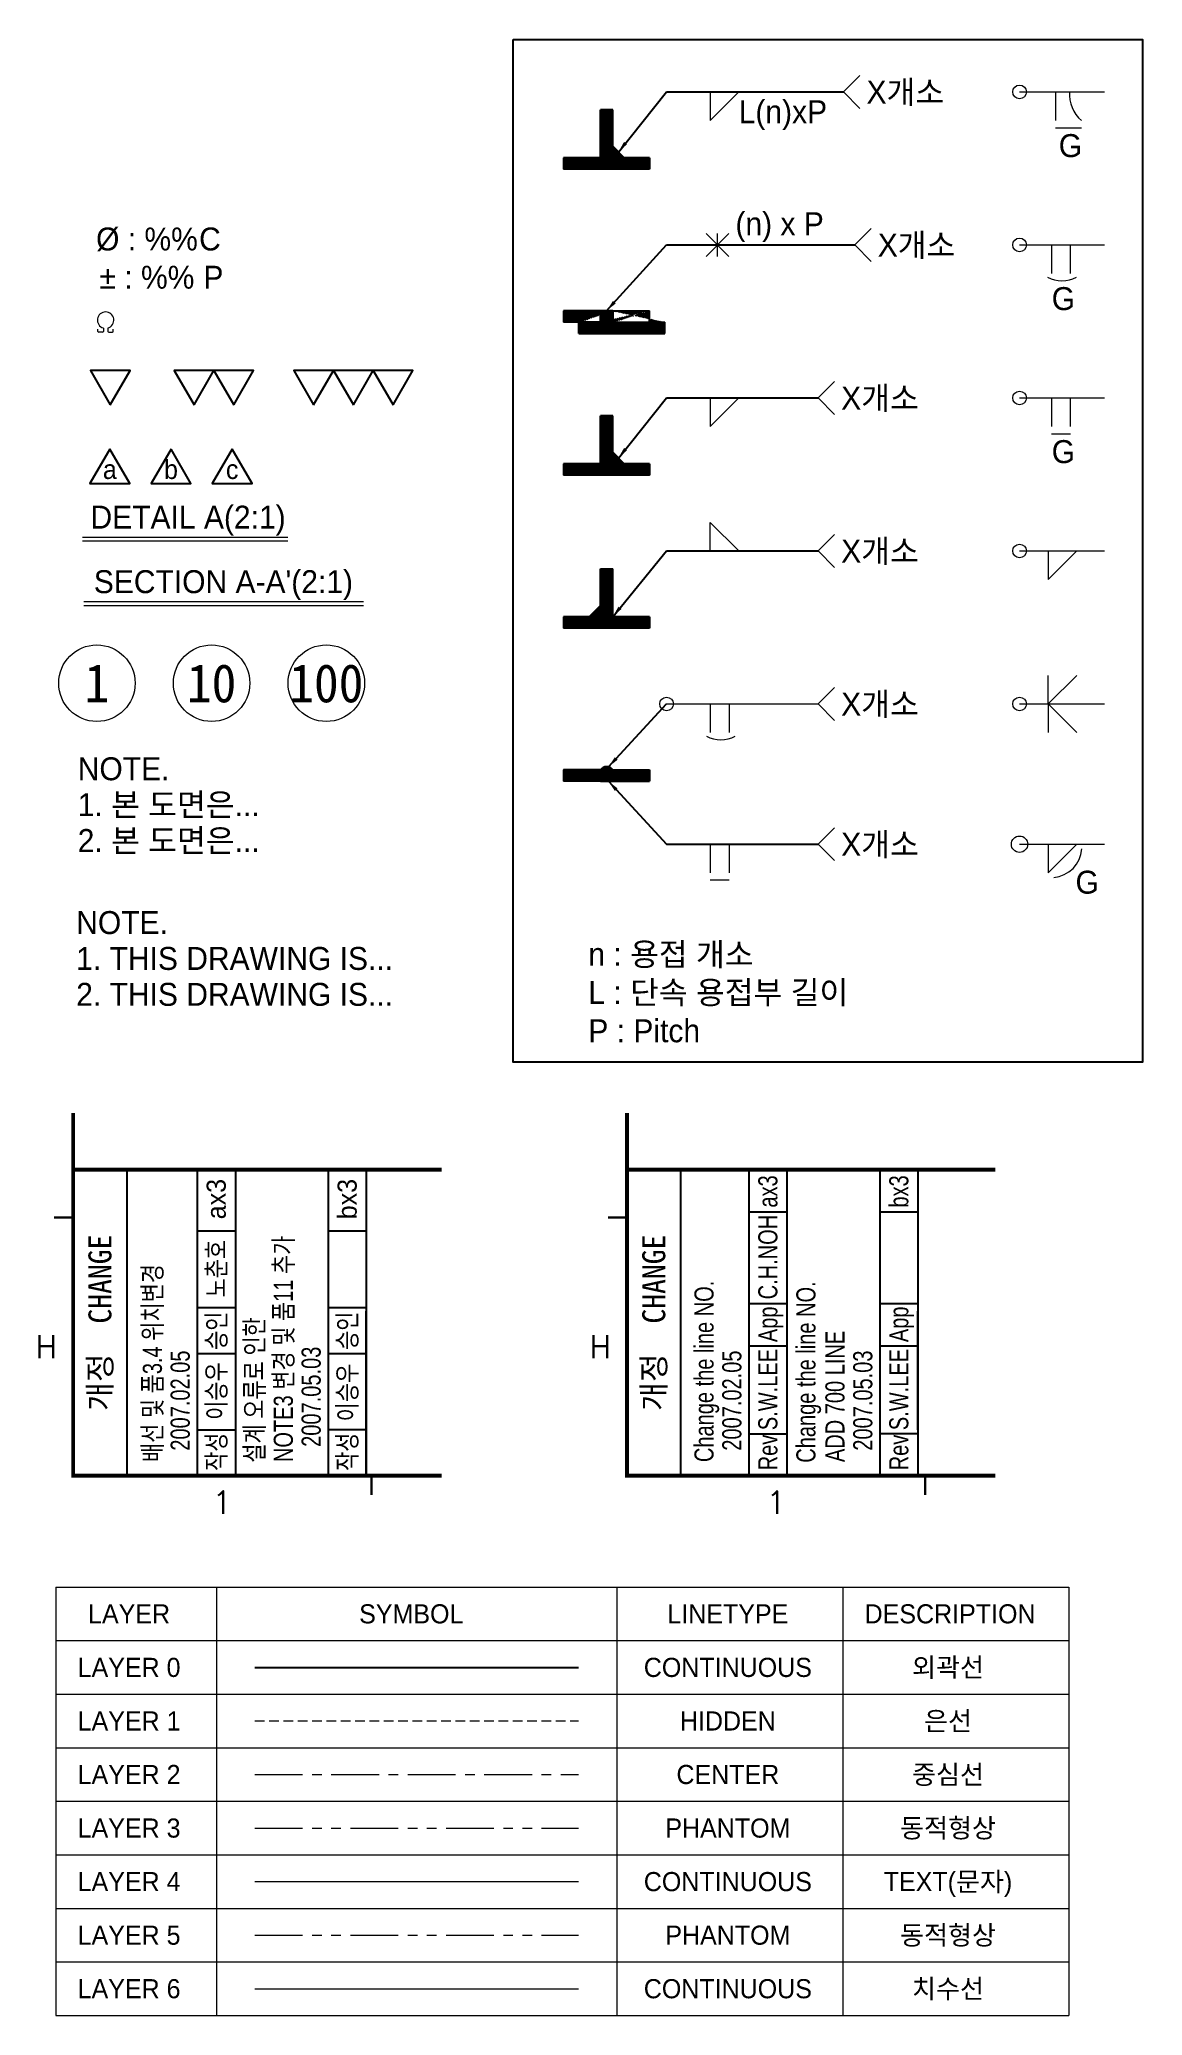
# Model space of a CAD drawing. Extents: x -344 to 1174, y 20 to 1266.
# Drawn here: x -344 to -55, y 49 to 565 of the extents above; entities that cross this region are included whole.
import ezdxf
from ezdxf.enums import TextEntityAlignment as Align

# ---------------------------------------------------------------- set-up
doc = ezdxf.new("R2010")
doc.units = 0
doc.header["$LTSCALE"] = 10
doc.header["$MEASUREMENT"] = 0
for name, pattern in [('CENTER', [2, 1.25, -0.25, 0.25, -0.25]), ('HIDDEN', [0.375, 0.25, -0.125]), ('PHANTOM', [2.5, 1.25, -0.25, 0.25, -0.25, 0.25, -0.25])]:
    doc.linetypes.add(name, pattern=pattern)
doc.layers.get('0').update_dxf_attribs({"linetype": 'CONTINUOUS', "lineweight": 25})
for name, color, linetype, lineweight in [('1', 1, 'HIDDEN', 13), ('2', 2, 'CENTER', 13), ('3', 3, 'PHANTOM', 13), ('4', 4, 'CONTINUOUS', 18), ('5', 5, 'PHANTOM', 13), ('6', 6, 'CONTINUOUS', 13)]:
    doc.layers.add(name, color=color, linetype=linetype, lineweight=lineweight)
for name, color, linetype in [('SHEET', 3, 'CONTINUOUS'), ('문자', 4, 'CONTINUOUS'), ('테두리', 3, 'CONTINUOUS')]:
    doc.layers.add(name, color=color, linetype=linetype)
doc.styles.get("Standard").update_dxf_attribs({"font": 'simplex.shx'})
doc.styles.add('굴림', font='Gulim.ttf')
doc.styles.add('굴림체', font='GulimChe.ttf')
doc.dimstyles.get("Standard").update_dxf_attribs({"dimtxt": 3, "dimasz": 3, "dimexe": 1.5, "dimexo": 1.5, "dimgap": 1.5, "dimtad": 1, "dimdec": 4, "dimdsep": 46, "dimtxsty": 'Standard', "dimcen": 0, "dimclrd": 6, "dimclre": 6, "dimclrt": 4, "dimadec": 4, "dimazin": 2, "dimtfac": 1, "dimtdec": 4, "dimtmove": 0, "dimatfit": 0, "dimfxl": 0, "dimtolj": 1, "dimtzin": 0, "dimarcsym": 0})
pattern_1 = [(45, (-37.47257, 25.9571), (-0.1767767, 0.1767767), [])]
pattern_2 = [(45, (150.57564, -227.96586), (-0.16970563, 0.16970563), [])]

msp = doc.modelspace()

# ---------------------------------------------------------------- texts
at = {"style": '굴림'}
for s, p in [('LAYER 0', (-320.36723, 139.79063)), ('CONTINUOUS', (-163.76822, 139.79063)), ('외곽선', (-106.19099, 139.79063))]:
    msp.add_text(s, height=5, dxfattribs=at).set_placement(p, align=Align.MIDDLE_CENTER)
at = {"layer": '1', "style": '굴림'}
for s, p in [('LAYER 1', (-320.36723, 125.79063)), ('HIDDEN', (-163.76822, 125.79063)), ('은선', (-106.19099, 125.79063))]:
    msp.add_text(s, height=5, dxfattribs=at).set_placement(p, align=Align.MIDDLE_CENTER)
at = {"layer": '2', "style": '굴림'}
for s, p in [('LAYER 2', (-320.36723, 111.79063)), ('CENTER', (-163.76822, 111.79063)), ('중심선', (-106.19099, 111.79063))]:
    msp.add_text(s, height=5, dxfattribs=at).set_placement(p, align=Align.MIDDLE_CENTER)
at = {"layer": '3', "style": '굴림'}
for s, p in [('LAYER 3', (-320.36723, 97.79063)), ('PHANTOM', (-163.76822, 97.79063)), ('동적형상', (-106.19099, 97.79063))]:
    msp.add_text(s, height=5, dxfattribs=at).set_placement(p, align=Align.MIDDLE_CENTER)
at = {"layer": '4', "style": '굴림'}
for s, p in [('X개소', (-127.5001, 548.63105)), ('L(n)xP', (-160.93067, 543.48325)), ('G', (-77.2272, 534.62737)), ('X개소', (-124.5605, 508.63105)), ('G', (-79.06419, 494.62737)), ('X개소', (-134.1351, 468.63105)), ('G', (-79.06419, 454.62737)), ('X개소', (-134.1351, 428.63105)), ('X개소', (-134.1351, 388.63105)), ('NOTE.', (-333.80026, 371.71542)), ('1. 본 도면은...', (-333.80026, 362.33244)), ('2. 본 도면은...', (-333.80026, 352.94946)), ('X개소', (-134.1351, 351.9708)), ('G', (-72.84568, 342.06162)), ('NOTE.', (-334.19594, 331.50859)), ('1. THIS DRAWING IS...', (-334.19594, 322.12561)), ('n : 용접 개소', (-200.25166, 323.21868)), ('2. THIS DRAWING IS...', (-334.19594, 312.74263)), ('L : 단속 용접부 길이', (-200.25166, 313.21868)), ('P : Pitch', (-200.25166, 303.21868))]:
    msp.add_text(s, height=6, dxfattribs=at).set_placement(p)
at = {"layer": '4', "color": 4, "style": '굴림'}
msp.add_text('(n) x P', height=6, dxfattribs=at).set_placement((-161.78573, 514.20716))
at = {"layer": '4'}
for s, height, style, p in [('b', 5, '굴림', (-309.40449, 452.96785)), ('a', 5, '굴림', (-325.40449, 452.96785)), ('c', 5, '굴림', (-293.40449, 452.96785)), ('1', 10, '굴림체', (-328.78374, 397.08504)), ('10', 10, '굴림체', (-298.78374, 397.08504)), ('100', 10, '굴림체', (-268.78374, 397.08504))]:
    msp.add_text(s, height=height, dxfattribs=dict(at, style=style)).set_placement(p, align=Align.MIDDLE_CENTER)
at = {"layer": '4', "style": '굴림'}
for s, p in [('ax3', (-295.0838, 262.21544)), ('bx3', (-260.834, 262.21544))]:
    msp.add_text(s, height=5, rotation=90, dxfattribs=at).set_placement(p, align=Align.CENTER)
at = {"layer": '4', "style": '굴림', "width": 0.8}
for s, p in [('ax3', (-150.81089, 264.21544)), ('bx3', (-116.5611, 264.21544)), ('C.H.NOH', (-150.81089, 247.05387)), ('노춘호', (-295.0838, 244.03126)), ('App', (-150.81089, 229.47802)), ('App', (-116.5611, 229.47802)), ('승인', (-295.0838, 227.8135)), ('승인', (-260.834, 227.8135)), ('S.W.LEE', (-150.81089, 212.42211)), ('S.W.LEE', (-116.5611, 212.42211)), ('이승우', (-295.0838, 212.02211)), ('이승우', (-260.834, 211.64078)), ('작성', (-295.08379, 196.16485)), ('작성', (-260.834, 196.16485)), ('Rev', (-150.81089, 195.96485)), ('Rev', (-116.56109, 195.96485))]:
    msp.add_text(s, height=5, rotation=90, dxfattribs=at).set_placement(p, align=Align.CENTER)
for s, p in [('NOTE3 변경 및 품11 추가', (-277.53155, 193.46784)), ('배선 및 품3.4 위치변경', (-311.78134, 193.46784)), ('Change the line NO.', (-167.50844, 193.46784)), ('Change the line NO.', (-140.85873, 193.30014)), ('설계 오류로 인한', (-285.13164, 193.30014)), ('ADD 700 LINE', (-133.25864, 193.46784)), ('2007.02.05', (-304.50316, 196.4431)), ('2007.05.03', (-270.25336, 197.44485)), ('2007.02.05', (-160.23026, 196.4431)), ('2007.05.03', (-125.98046, 196.4431))]:
    msp.add_text(s, height=5, rotation=90, dxfattribs=at).set_placement(p)
at = {"layer": '5', "style": '굴림'}
for s, p in [('PHANTOM', (-163.76822, 69.79063)), ('동적형상', (-106.19099, 69.79063)), ('LAYER 5', (-320.36723, 69.79063))]:
    msp.add_text(s, height=5, dxfattribs=at).set_placement(p, align=Align.MIDDLE_CENTER)
at = {"layer": '6', "style": '굴림'}
for s, p in [('LAYER 6', (-320.36723, 55.79063)), ('CONTINUOUS', (-163.76822, 55.79063)), ('치수선', (-106.19099, 55.79063))]:
    msp.add_text(s, height=5, dxfattribs=at).set_placement(p, align=Align.MIDDLE_CENTER)
at = {"layer": '문자', "style": '굴림'}
for s, height, p in [('%%C : %%%%%%', 6, (-315.69556, 513.21226)), ('C', 6, (-299.22546, 513.21226)), ('%%P : %%%%%%', 6, (-315.69556, 503.21226)), ('P', 6, (-298.31828, 503.21226)), ('DETAIL A(2:1)', 6, (-304.93548, 440.49845)), ("SECTION A-A'(2:1)", 6, (-295.70384, 423.62642)), ('LAYER', 5, (-320.36723, 153.79063)), ('SYMBOL', 5, (-246.56362, 153.79063)), ('LINETYPE', 5, (-163.76822, 153.79063)), ('DESCRIPTION', 5, (-105.65194, 153.79063)), ('LAYER 4', 5, (-320.36723, 83.79063)), ('CONTINUOUS', 5, (-163.76822, 83.79063)), ('TEXT(문자)', 5, (-106.19099, 83.79063))]:
    msp.add_text(s, height=height, dxfattribs=at).set_placement(p, align=Align.MIDDLE_CENTER)

# ---------------------------------------------------------------- blocks, each defined once
blk = doc.blocks.new('RE_SHEET')
at = {"layer": 'SHEET'}
blk.add_line((-338.36, 93.04), (-338.36, 53.04), dxfattribs=at)
at = {"layer": '테두리'}
for points, const_width in [([(-345.36, 100.45), (-345.36, 53.04), (-297.18, 53.04)], 0.5), ([(-345.36, 93.04), (-297.18, 93.04)], 0.5), ([(-347.86, 86.79), (-345.36, 86.79)], 0.3), ([(-306.36, 50.54), (-306.36, 53.04)], 0.3)]:
    blk.add_lwpolyline(points, dxfattribs=dict(at, const_width=const_width))
at = {"layer": '문자', "style": '굴림체'}
blk.add_text('개정  CHANGE', height=3, rotation=90, dxfattribs=at).set_placement((-341.86, 73.04), align=Align.MIDDLE_CENTER)
at = {"layer": '문자'}
for s, p in [('H', (-348.86, 69.91)), ('1', (-325.86, 49.54))]:
    blk.add_text(s, height=3, dxfattribs=at).set_placement(p, align=Align.MIDDLE)
blk = doc.blocks.new('OHM')
at = {"layer": '4'}
for p, q in [((-142.05, 245.94), (-142.05, 246.24)), ((-141.45, 245.84), (-141.95, 245.84)), ((-141.35, 246.38), (-141.35, 245.94)), ((-140.75, 246.38), (-140.75, 245.94)), ((-140.65, 245.84), (-140.15, 245.84)), ((-140.05, 245.94), (-140.05, 246.24))]:
    blk.add_line(p, q, dxfattribs=at)
at = {"layer": '4', "lineweight": 13}
blk.add_arc((-141.05, 247.41), 1.07, 286.2683, 253.7317, dxfattribs=at)
at = {"layer": '4'}
for centre, start, end in [((-141.95, 245.94), 180, 270), ((-141.45, 245.94), 270, 0), ((-140.65, 245.94), 180, 270), ((-140.15, 245.94), 270, 0)]:
    blk.add_arc(centre, 0.1, start, end, dxfattribs=at)

# ---------------------------------------------------------------- hatches: boundary and pattern name
h = msp.add_hatch()
h.set_pattern_fill('ANSI31', color=256, scale=2, style=0)
h.set_pattern_definition(pattern_1)
h.paths.add_polyline_path([(-184.23894, 534.46744), (-184.23894, 531.46744), (-206.71604, 531.46744), (-206.71604, 534.46744)])
edge = h.paths.add_edge_path()
edge.add_line((-193.8877, 546.96528), (-197.06729, 546.96528))
edge.add_line((-197.06729, 534.46744), (-197.06729, 546.96528))
edge.add_line((-193.8877, 534.46744), (-193.8877, 546.96528))
h = msp.add_hatch()
h.set_pattern_fill('ANSI31', color=256, scale=2, style=0)
h.set_pattern_definition(pattern_1)
h.paths.add_polyline_path([(-206.71604, 494.46744), (-206.71604, 491.46744), (-197.06729, 491.46744), (-197.06729, 494.46744)])
edge = h.paths.add_edge_path()
edge.add_line((-202.71604, 488.46744), (-180.23894, 488.46744))
edge.add_line((-202.71604, 488.46744), (-202.71604, 491.46744))
edge.add_line((-180.23894, 488.46744), (-180.23894, 491.46744))
edge.add_line((-184.23894, 491.46744), (-184.23894, 494.46744))
edge.add_line((-193.8877, 491.46744), (-180.23894, 491.46744))
edge.add_line((-193.8877, 494.46744), (-184.23894, 494.46744))
edge.add_arc((-195.47749, 491.46744), 1.58979, 180, 360)
edge.add_line((-193.8877, 494.46744), (-193.8877, 491.46744))
h = msp.add_hatch()
h.set_pattern_fill('ANSI31', color=256, scale=2, style=0)
h.set_pattern_definition(pattern_1)
h.paths.add_polyline_path([(-184.23894, 454.46744), (-184.23894, 451.46744), (-206.71604, 451.46744), (-206.71604, 454.46744)])
edge = h.paths.add_edge_path()
edge.add_line((-193.8877, 466.96528), (-197.06729, 466.96528))
edge.add_line((-197.06729, 454.46744), (-197.06729, 466.96528))
edge.add_line((-193.8877, 454.46744), (-193.8877, 466.96528))
h = msp.add_hatch()
h.set_pattern_fill('ANSI32', color=256, scale=2, style=0)
h.set_pattern_definition([(45, (-37.4726, 25.9571), (-0.5303301, 0.5303301), []), (45, (-37.119, 25.9571), (-0.5303301, 0.5303301), [])])
h.paths.add_polyline_path([(-206.71604, 454.46744), (-206.71604, 451.46744), (-184.23894, 451.46744), (-184.23894, 454.46744)])
edge = h.paths.add_edge_path()
edge.add_line((-193.8877, 466.96528), (-197.06729, 466.96528))
edge.add_line((-197.06729, 454.46744), (-197.06729, 466.96528))
edge.add_line((-193.8877, 454.46744), (-193.8877, 466.96528))
h = msp.add_hatch()
h.set_pattern_fill('ANSI31', color=256, scale=2, style=0)
h.set_pattern_definition(pattern_1)
h.paths.add_polyline_path([(-206.71604, 454.46744), (-206.71604, 451.46744), (-184.23894, 451.46744), (-184.23894, 454.46744)])
edge = h.paths.add_edge_path()
edge.add_line((-193.8877, 466.96528), (-197.06729, 466.96528))
edge.add_line((-197.06729, 454.46744), (-197.06729, 466.96528))
edge.add_line((-193.8877, 454.46744), (-193.8877, 466.96528))
h = msp.add_hatch()
h.set_pattern_fill('ANSI31', color=256, scale=2, style=0)
h.set_pattern_definition(pattern_1)
h.paths.add_polyline_path([(-184.23894, 414.46744), (-184.23894, 411.46744), (-206.71604, 411.46744), (-206.71604, 414.46744)])
edge = h.paths.add_edge_path()
edge.add_line((-197.06729, 426.96528), (-193.8877, 426.96528))
edge.add_line((-193.8877, 414.46744), (-193.8877, 426.96528))
edge.add_line((-197.06729, 414.46744), (-197.06729, 426.96528))
h = msp.add_hatch()
h.set_pattern_fill('ANSI31', color=256, scale=2, style=0)
h.set_pattern_definition(pattern_1)
h.paths.add_polyline_path([(-184.23894, 374.46744), (-184.23894, 371.46744), (-193.8877, 371.46744), (-195.47749, 372.96744), (-193.8877, 374.46744)])
h.paths.add_polyline_path([(-206.71604, 374.46744), (-206.71604, 371.46744), (-197.06729, 371.46744), (-195.47749, 372.96744), (-197.06729, 374.46744)])
at = {"layer": '1'}
h = msp.add_hatch(dxfattribs=at)
h.set_pattern_fill('_USER', color=256, scale=0.24, angle=45, style=0, pattern_type=0)
h.set_pattern_definition([(45, (268.1898, 281.58606), (-0.16970563, 0.16970563), [])])
h.paths.add_polyline_path([(-190.91458, 534.46744), (-193.8877, 537.44056), (-193.8877, 534.46744)])
at = {"layer": '1', "linetype": 'Continuous'}
h = msp.add_hatch(dxfattribs=at)
h.set_pattern_fill('ANSI31', color=256, scale=2, style=0)
h.set_pattern_definition([(45, (150.57564, -227.96586), (-0.176776695, 0.176776695), [])])
edge = h.paths.add_edge_path()
edge.add_arc((-195.47749, 491.46744), 1.58979, 180, 360)
edge.add_line((-193.8877, 491.46744), (-193.8877, 494.46744))
edge.add_line((-193.8877, 494.46744), (-197.06729, 494.46744))
edge.add_line((-197.06729, 494.46744), (-197.06729, 491.46744))
at = {"layer": '1'}
h = msp.add_hatch(dxfattribs=at)
h.set_pattern_fill('_USER', color=256, scale=0.24, angle=45, style=0, pattern_type=0)
h.set_pattern_definition([(45, (268.1898, 201.58606), (-0.16970563, 0.16970563), [])])
h.paths.add_polyline_path([(-190.91458, 454.46744), (-193.8877, 457.44056), (-193.8877, 454.46744)])
h = msp.add_hatch(dxfattribs=at)
h.set_pattern_fill('_USER', color=256, scale=0.24, angle=45, style=0, pattern_type=0)
h.set_pattern_definition([(135, (-659.14477, 161.58606), (0.16970563, 0.16970563), [])])
h.paths.add_polyline_path([(-200.0404, 414.46744), (-197.06729, 417.44056), (-197.06729, 414.46744)])
h = msp.add_hatch(dxfattribs=at)
h.set_pattern_fill('_USER', color=256, scale=0.24, angle=45, style=0, pattern_type=0)
h.set_pattern_definition(pattern_2)
edge = h.paths.add_edge_path()
edge.add_line((-195.47749, 372.96744), (-193.8877, 374.46744))
edge.add_arc((-195.47749, 373.25396), 2, 37.3544607, 142.6455393)
edge.add_line((-197.06729, 374.46744), (-195.47749, 372.96744))
h = msp.add_hatch(dxfattribs=at)
h.set_pattern_fill('_USER', color=256, scale=0.24, angle=45, style=0, pattern_type=0)
h.set_pattern_definition(pattern_2)
h.paths.add_polyline_path([(-197.06729, 371.46744), (-193.8877, 371.46744), (-195.47749, 372.96744)])

# ---------------------------------------------------------------- linework, layer by layer
for p, q in [((-197.06729, 534.46744), (-197.06729, 546.96528)), ((-193.8877, 546.96528), (-197.06729, 546.96528)), ((-193.8877, 534.46744), (-193.8877, 546.96528)), ((-190.91458, 534.46744), (-193.8877, 537.44056)), ((-184.23894, 534.46744), (-206.71604, 534.46744)), ((-206.71604, 534.46744), (-206.71604, 531.46744)), ((-184.23894, 534.46744), (-184.23894, 531.46744)), ((-184.23894, 531.46744), (-206.71604, 531.46744)), ((-197.06729, 494.46744), (-206.71604, 494.46744)), ((-206.71604, 494.46744), (-206.71604, 491.46744)), ((-197.06729, 491.46744), (-206.71604, 491.46744)), ((-202.71604, 488.46744), (-202.71604, 491.46744)), ((-197.06729, 491.46744), (-197.06729, 494.46744)), ((-193.8877, 494.46744), (-197.06729, 494.46744)), ((-193.8877, 494.46744), (-184.23894, 494.46744)), ((-193.8877, 494.46744), (-193.8877, 491.46744)), ((-193.8877, 491.46744), (-180.23894, 491.46744)), ((-184.23894, 491.46744), (-184.23894, 494.46744)), ((-180.23894, 488.46744), (-180.23894, 491.46744)), ((-202.71604, 488.46744), (-180.23894, 488.46744)), ((-197.06729, 454.46744), (-197.06729, 466.96528)), ((-193.8877, 466.96528), (-197.06729, 466.96528)), ((-193.8877, 454.46744), (-193.8877, 466.96528)), ((-190.91458, 454.46744), (-193.8877, 457.44056)), ((-184.23894, 454.46744), (-206.71604, 454.46744)), ((-206.71604, 454.46744), (-206.71604, 451.46744)), ((-184.23894, 451.46744), (-206.71604, 451.46744)), ((-184.23894, 454.46744), (-184.23894, 451.46744)), ((-197.06729, 414.46744), (-197.06729, 426.96528)), ((-197.06729, 426.96528), (-193.8877, 426.96528)), ((-193.8877, 414.46744), (-193.8877, 426.96528)), ((-184.23894, 414.46744), (-206.71604, 414.46744)), ((-206.71604, 414.46744), (-206.71604, 411.46744)), ((-200.0404, 414.46744), (-197.06729, 417.44056)), ((-184.23894, 414.46744), (-184.23894, 411.46744)), ((-184.23894, 411.46744), (-206.71604, 411.46744)), ((-197.06729, 374.46744), (-206.71604, 374.46744)), ((-206.71604, 374.46744), (-206.71604, 371.46744)), ((-195.47749, 372.96744), (-197.06729, 374.46744)), ((-197.06729, 371.46744), (-195.47749, 372.96744)), ((-195.47749, 372.96744), (-193.8877, 374.46744)), ((-193.8877, 371.46744), (-195.47749, 372.96744)), ((-193.8877, 374.46744), (-184.23894, 374.46744)), ((-184.23894, 374.46744), (-184.23894, 371.46744)), ((-197.06729, 371.46744), (-206.71604, 371.46744)), ((-197.06729, 371.46744), (-193.8877, 371.46744)), ((-193.8877, 371.46744), (-184.23894, 371.46744)), ((-287.48073, 139.79063), (-202.80928, 139.79063))]:
    msp.add_line(p, q)
for points in [[(-219.92302, 565.36002), (-55.32551, 565.36002), (-55.32551, 297.98124), (-219.92302, 297.98124)], [(-325.29866, 469.82794), (-320.10251, 478.82794), (-330.49481, 478.82794)], [(-303.38213, 469.82794), (-298.18597, 478.82794), (-308.57828, 478.82794)], [(-292.98982, 469.82794), (-287.79367, 478.82794), (-298.18597, 478.82794)], [(-272.10296, 469.82794), (-266.90681, 478.82794), (-277.29912, 478.82794)], [(-261.71066, 469.82794), (-256.51451, 478.82794), (-266.90681, 478.82794)], [(-251.31835, 469.82794), (-246.1222, 478.82794), (-256.51451, 478.82794)]]:
    msp.add_lwpolyline(points, close=True)
for centre, radius, start, end in [((-195.47749, 491.46744), 1.58979, 180, 0), ((-195.47749, 373.25396), 2, 37.3544607, 142.6455393)]:
    msp.add_arc(centre, radius, start, end)
msp.add_line((-287.48073, 125.79063), (-202.80928, 125.79063), dxfattribs=at)
at = {"layer": '2'}
msp.add_line((-287.48073, 111.79063), (-202.80928, 111.79063), dxfattribs=at)
at = {"layer": '3'}
msp.add_line((-287.48073, 97.79063), (-202.80928, 97.79063), dxfattribs=at)
at = {"layer": '4'}
for p, q in [((-332.53481, 435.27987), (-278.80742, 435.27987)), ((-332.53481, 434.27987), (-278.80742, 434.27987)), ((-332.21835, 418.40784), (-259.03463, 418.40784)), ((-332.21835, 417.40784), (-259.03463, 417.40784)), ((-287.48073, 83.79063), (-202.80928, 83.79063))]:
    msp.add_line(p, q, dxfattribs=at)
at = {"layer": '5'}
msp.add_line((-287.48073, 69.79063), (-202.80928, 69.79063), dxfattribs=at)
at = {"layer": '6'}
for p, q in [((-133.51658, 551.65479), (-129.21741, 555.95396)), ((-168.36595, 551.65479), (-168.36595, 544.19015)), ((-168.36595, 544.19015), (-160.90131, 551.65479)), ((-133.51658, 551.65479), (-129.21741, 547.35563)), ((-87.48376, 551.65479), (-65.29246, 551.65479)), ((-78.05858, 551.65479), (-78.05858, 544.19015)), ((-78.05858, 542.30618), (-71.26169, 542.30618)), ((-163.47009, 508.65479), (-169.47009, 514.65479)), ((-169.47009, 508.65479), (-163.47009, 514.65479)), ((-166.47009, 508.65479), (-166.47009, 514.65479)), ((-130.57698, 511.65479), (-126.27781, 515.95396)), ((-130.57698, 511.65479), (-126.27781, 507.35563)), ((-87.48376, 511.65479), (-65.29246, 511.65479)), ((-79.15079, 511.65479), (-79.15079, 504.19015)), ((-74.23155, 511.65479), (-74.23155, 504.19015)), ((-140.15158, 471.65479), (-135.85241, 475.95396)), ((-168.36595, 471.65479), (-168.36595, 464.19015)), ((-168.36595, 464.19015), (-160.90131, 471.65479)), ((-140.15158, 471.65479), (-135.85241, 467.35563)), ((-87.48376, 471.65479), (-65.29246, 471.65479)), ((-79.15079, 471.65479), (-79.15079, 464.19015)), ((-74.23155, 471.65479), (-74.23155, 464.19015)), ((-79.15079, 462.30618), (-74.19103, 462.30618)), ((-168.36595, 439.11943), (-160.90131, 431.65479)), ((-168.36595, 431.65479), (-168.36595, 439.11943)), ((-140.15158, 431.65479), (-135.85241, 435.95396)), ((-140.15158, 431.65479), (-135.85241, 427.35563)), ((-87.48376, 431.65479), (-65.29246, 431.65479)), ((-79.98194, 424.19015), (-72.5173, 431.65479)), ((-79.98194, 431.65479), (-79.98194, 424.19015)), ((-79.98194, 391.65479), (-72.5173, 399.11943)), ((-79.98194, 391.65479), (-79.98194, 399.11943)), ((-140.15158, 391.65479), (-135.85241, 395.95396)), ((-168.36595, 391.65479), (-168.36595, 384.19015)), ((-163.44671, 391.65479), (-163.44671, 384.19015)), ((-140.15158, 391.65479), (-135.85241, 387.35563)), ((-87.48376, 391.65479), (-65.29246, 391.65479)), ((-79.98194, 391.65479), (-72.5173, 384.19015)), ((-79.98194, 391.65479), (-79.98194, 384.19015)), ((-140.15158, 354.99454), (-135.85241, 359.29371)), ((-168.36595, 354.99454), (-168.36595, 347.5299)), ((-163.44671, 354.99454), (-163.44671, 347.5299)), ((-140.15158, 354.99454), (-135.85241, 350.69537)), ((-87.48376, 354.99454), (-65.29246, 354.99454)), ((-79.98194, 354.99454), (-79.98194, 347.5299)), ((-79.98194, 347.5299), (-72.5173, 354.99454)), ((-168.36595, 345.64592), (-163.40619, 345.64592)), ((-339.56213, 160.79063), (-74.5925, 160.79063)), ((-339.56213, 160.79063), (-339.56213, 48.79063)), ((-297.48073, 160.79063), (-297.48073, 48.79063)), ((-192.80928, 160.79063), (-192.80928, 48.79063)), ((-133.70089, 160.79063), (-133.70089, 48.79063)), ((-74.5925, 160.79063), (-74.5925, 48.79063)), ((-297.48073, 158.35622), (-297.48073, 48.79063)), ((-339.56213, 146.79063), (-74.5925, 146.79063)), ((-339.56213, 132.79063), (-74.5925, 132.79063)), ((-339.56213, 118.79063), (-74.5925, 118.79063)), ((-339.56213, 104.79063), (-74.5925, 104.79063)), ((-339.56213, 90.79063), (-74.5925, 90.79063)), ((-339.56213, 76.79063), (-74.5925, 76.79063)), ((-339.56213, 62.79063), (-74.5925, 62.79063)), ((-287.48073, 55.79063), (-202.80928, 55.79063)), ((-339.56213, 48.79063), (-74.5925, 48.79063))]:
    msp.add_line(p, q, dxfattribs=at)
for centre, radius in [((-87.48376, 551.65479), 1.78455), ((-87.48376, 551.65479), 1.78455), ((-87.48376, 511.65479), 1.78455), ((-87.48376, 471.65479), 1.78455), ((-87.48376, 431.65479), 1.78455), ((-328.78374, 397.08504), 10), ((-298.78374, 397.08504), 10), ((-268.78374, 397.08504), 10), ((-179.81247, 391.65479), 1.78455), ((-87.48376, 391.65479), 1.78455), ((-87.48376, 354.99454), 2.14145)]:
    msp.add_circle(centre, radius, dxfattribs=at)
for centre, radius, start, end in [((-65.5278, 550.95074), 8.90078, 175.4631487, 229.4245066), ((-76.38811, 510.45812), 8.17077, 242.6702885, 297.4418926), ((-165.60327, 390.45812), 8.17077, 242.6702885, 297.4418926), ((-79.26273, 354.32878), 8.07743, 275.1009463, 355.9055406)]:
    msp.add_arc(centre, radius, start, end, dxfattribs=at)
at = {"layer": 'SHEET'}
for p, q in [((-302.57348, 269.88962), (-302.57348, 189.88962)), ((-292.57348, 269.88962), (-292.57348, 189.88962)), ((-268.32369, 269.88962), (-268.32369, 189.88962)), ((-258.32369, 269.88962), (-258.32369, 189.88962)), ((-158.30058, 269.88962), (-158.30058, 189.88962)), ((-148.30058, 269.88962), (-148.30058, 189.88962)), ((-124.05078, 269.88962), (-124.05078, 189.88962)), ((-114.05078, 269.88962), (-114.05078, 189.88962)), ((-158.17387, 258.88962), (-148.30058, 258.88962)), ((-123.92408, 258.88962), (-114.05078, 258.88962)), ((-302.44678, 253.88962), (-292.57348, 253.88962)), ((-268.19698, 253.88962), (-258.32369, 253.88962)), ((-302.44678, 233.88962), (-292.57348, 233.88962)), ((-268.19698, 233.88962), (-258.32369, 233.88962)), ((-258.32369, 220.88962), (-258.32369, 232.88962)), ((-158.17387, 234.88962), (-148.30058, 234.88962)), ((-123.92408, 234.88962), (-114.05078, 234.88962)), ((-114.05078, 220.88962), (-114.05078, 232.88962)), ((-158.17387, 223.88962), (-148.30058, 223.88962)), ((-123.92408, 223.88962), (-114.05078, 223.88962)), ((-302.44678, 221.88962), (-292.57348, 221.88962)), ((-268.19698, 221.88962), (-258.32369, 221.88962)), ((-258.32369, 201.88962), (-258.32369, 220.88962)), ((-114.05078, 201.88962), (-114.05078, 220.88962)), ((-302.44678, 201.88962), (-292.57348, 201.88962)), ((-258.32369, 201.88962), (-268.32369, 201.88962)), ((-258.32369, 189.88962), (-258.32369, 201.88962)), ((-158.17387, 200.88962), (-148.30058, 200.88962)), ((-114.05078, 200.88962), (-124.05078, 200.88962))]:
    msp.add_line(p, q, dxfattribs=at)
at = {"layer": 'SHEET', "color": 1}
for points in [[(-325.40449, 458.2809), (-330.60064, 449.2809), (-320.20834, 449.2809)], [(-309.40449, 458.2809), (-314.60064, 449.2809), (-304.20834, 449.2809)], [(-293.40449, 458.2809), (-298.60064, 449.2809), (-288.20834, 449.2809)]]:
    msp.add_lwpolyline(points, close=True, dxfattribs=at)

# ---------------------------------------------------------------- block references
at = {"layer": '4', "xscale": 2, "yscale": 2, "zscale": 2}
msp.add_blockref('OHM', (-44.40059, -2.82052), dxfattribs=at)
at = {"layer": 'SHEET', "xscale": 2, "yscale": 2, "zscale": 2}
for p in [(355.72177, 83.81288), (500.57462, 83.81288)]:
    msp.add_blockref('RE_SHEET', p, dxfattribs=at)

msp.set_redraw_order([(e.dxf.handle, doc.entitydb.next_handle()) for e in msp.query("TEXT MTEXT ATTDEF DIMENSION ARC_DIMENSION")])  # texts and dimensions are drawn at this point

# ---------------------------------------------------------------- leaders
at = {"layer": '6'}
for points, override in [([(-192.40114, 535.954), (-179.81247, 551.65479), (-133.51658, 551.65479)], {"dimtxsty": '굴림'}), ([(-195.47749, 494.46744), (-179.81247, 511.65479), (-130.57698, 511.65479)], {"dimtxsty": '굴림'}), ([(-192.40114, 455.954), (-179.81247, 471.65479), (-140.15158, 471.65479)], {"dimtxsty": '굴림'}), ([(-193.8877, 414.46744), (-179.81247, 431.65479), (-140.15158, 431.65479)], {"dimtxsty": '굴림'}), ([(-195.0044, 375.1972), (-179.81247, 391.65479), (-140.15158, 391.65479)], {"dimscale": 1, "dimgap": 1, "dimtad": 0, "dimtxsty": '굴림체', "dimlwd": 13, "dimlwe": 13}), ([(-195.0044, 375.1972), (-179.81247, 391.65479)], {"dimtxsty": '굴림'}), ([(-195.0044, 371.45214), (-179.81247, 354.99454), (-140.15158, 354.99454)], {"dimtxsty": '굴림'})]:
    msp.add_leader(points, dimstyle='Standard', override=override, dxfattribs=at)

doc.saveas('drawing.dxf')
